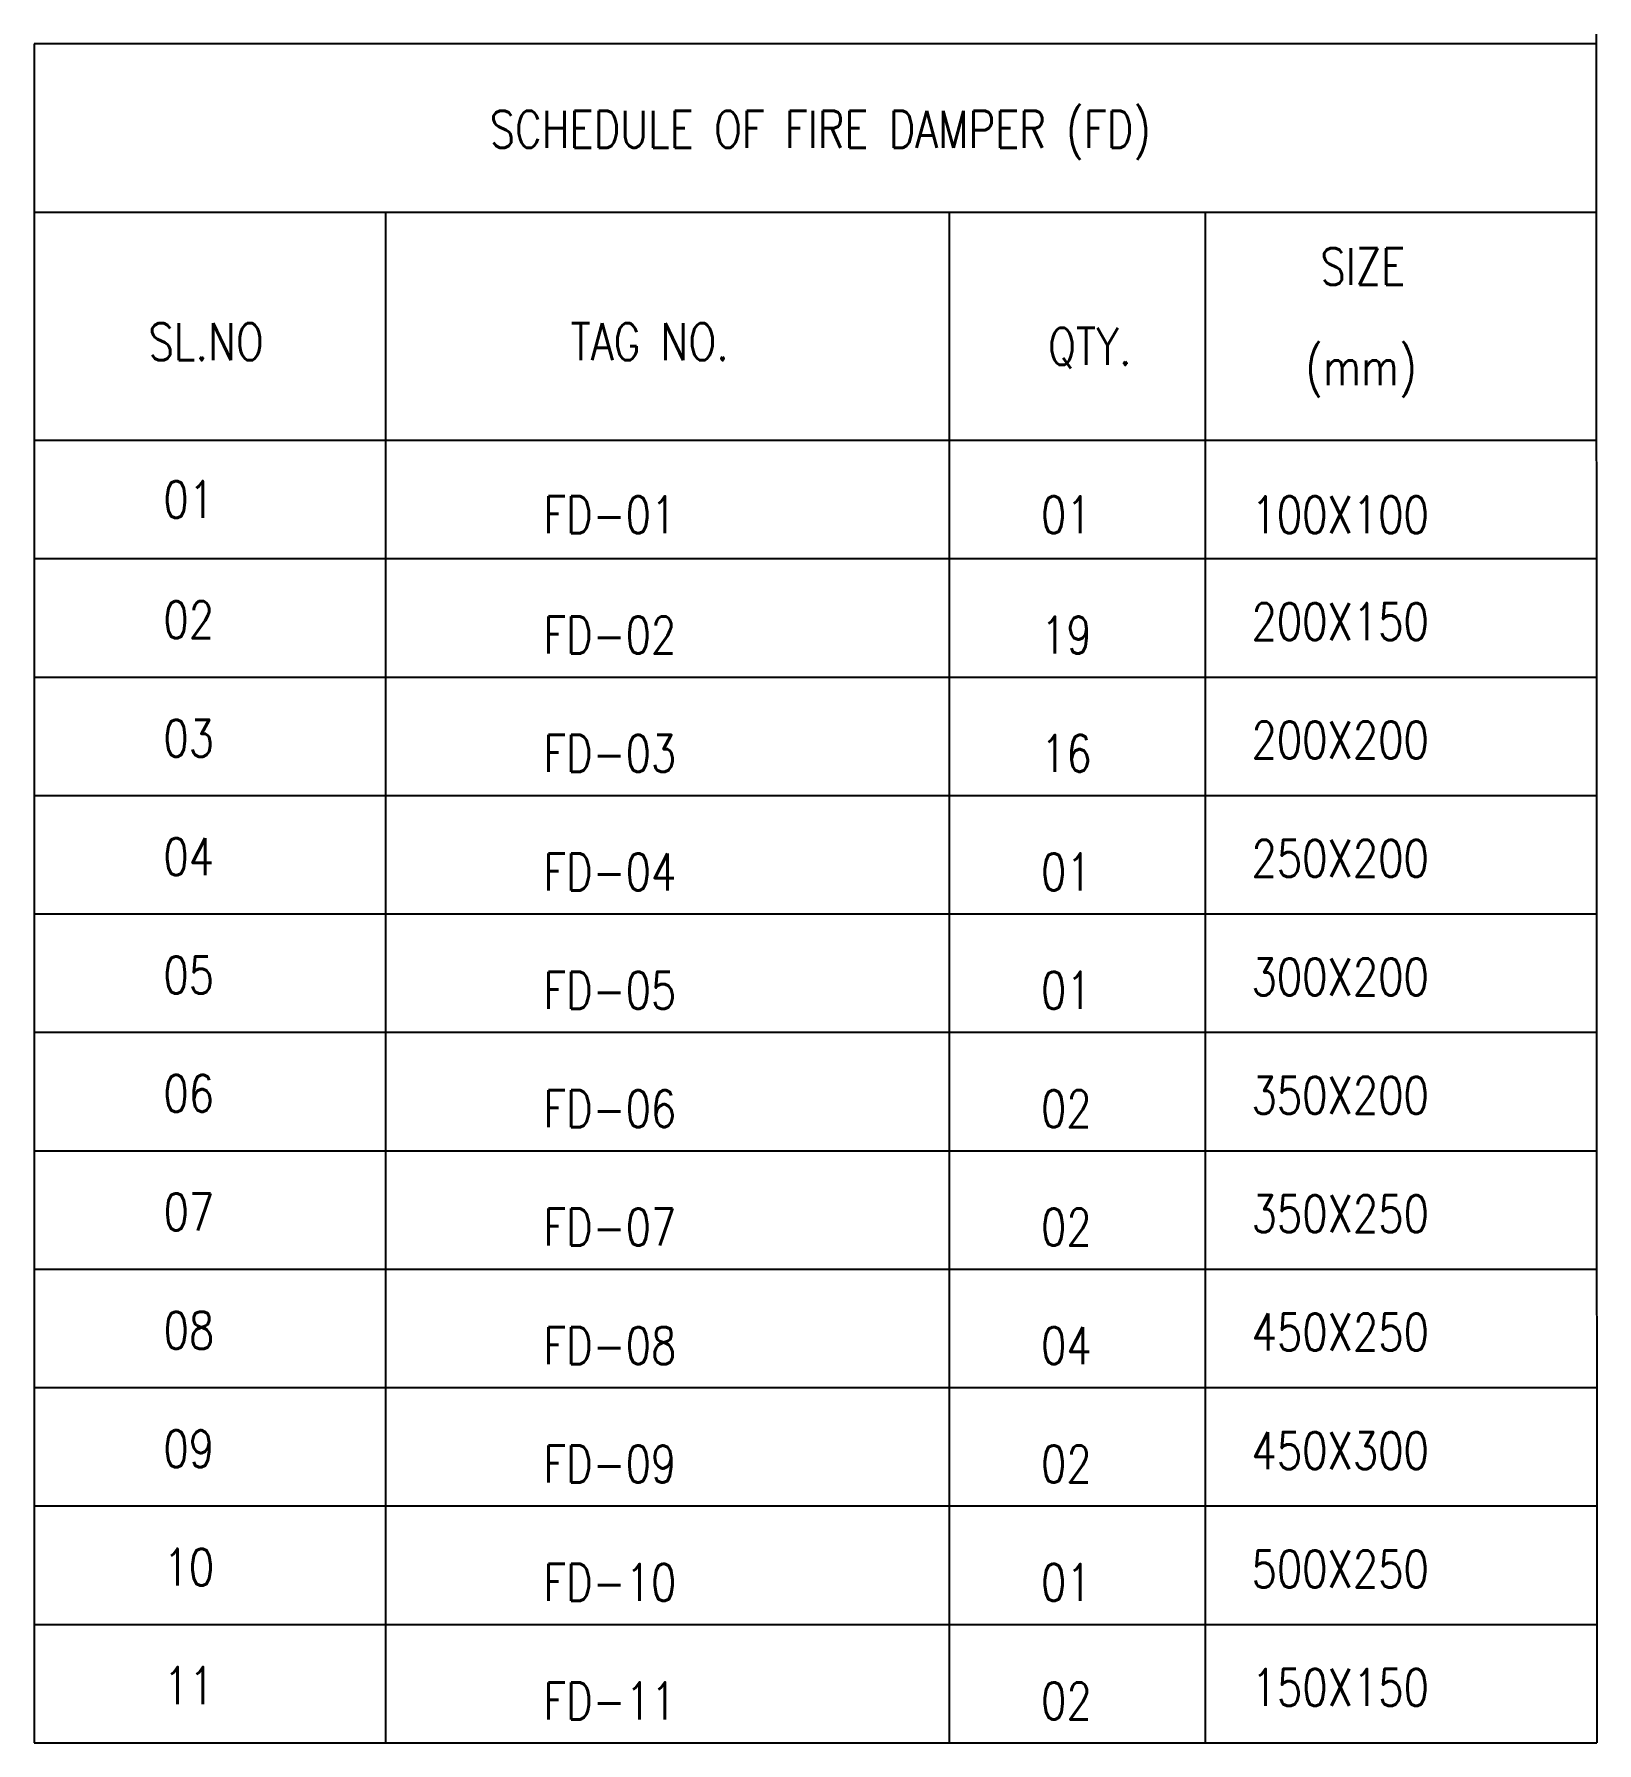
# Model space of a CAD drawing. Header units: millimetres. Extents: x -9226 to 166212, y -13 to 97274.
# Drawn here: x 107145 to 111375, y 60467 to 65090 of the extents above; entities that cross this region are included whole.
import ezdxf
from ezdxf.enums import TextEntityAlignment as Align

# ---------------------------------------------------------------- set-up
doc = ezdxf.new("R2010")
doc.units = ezdxf.units.MM
doc.layers.add('-TEXT', color=7, linetype='Continuous')
doc.styles.add('JSE', font='romans.shx', dxfattribs={"width": 0.85})

msp = doc.modelspace()

# ---------------------------------------------------------------- texts
at = {"layer": '-TEXT', "extrusion": (3.5195e-05, 4.02055e-07, 1), "style": 'JSE', "width": 0.8}
for s, p in [('SCHEDULE OF FIRE DAMPER (FD)', (109273.3, 64826, -0.7)), ('SIZE', (110741.7, 64461.7, -0.8)), ('SL.NO', (107610.5, 64258.1, -0.7)), ('TAG NO.', (108811.3, 64258.1, -0.7)), ('QTY.', (110002.7, 64240.5, -0.7)), ('(mm)', (110737, 64183.8, -0.8)), ('01', (107563.6, 63831.2, -0.7)), ('02', (107563.6, 63505.8, -0.7)), ('03', (107563.6, 63185.4, -0.7)), ('04', (107563.6, 62865, -0.7)), ('05', (107563.6, 62544.6, -0.7)), ('06', (107563.6, 62224.2, -0.7)), ('07', (107563.8, 61903.8, -0.7)), ('08', (107563.9, 61583.3, -0.7)), ('09', (107563.6, 61262.9, -0.7)), ('10', (107563.8, 60942.5, -0.7)), ('11', (107563.9, 60622.1, -0.7))]:
    msp.add_text(s, height=100, dxfattribs=at).set_placement(p, align=Align.MIDDLE)
for s, p in [('FD-01', (108523.2, 63739.9, -0.7)), ('01', (109870.6, 63739.9, -0.7)), ('100X100', (110440.4, 63739.9, -0.7)), ('200X150', (110440.4, 63450.9, -0.7)), ('FD-02', (108523.2, 63414.5, -0.7)), ('19', (109870.6, 63414.5, -0.7)), ('200X200', (110440.4, 63130.5, -0.7)), ('FD-03', (108523.2, 63094.1, -0.7)), ('16', (109870.6, 63094.1, -0.7)), ('FD-04', (108523.2, 62773.7, -0.7)), ('01', (109870.6, 62773.7, -0.7)), ('250X200', (110440.4, 62810.1, -0.7)), ('FD-05', (108523.2, 62453.3, -0.7)), ('01', (109870.6, 62453.3, -0.7)), ('300X200', (110440.4, 62489.6, -0.7)), ('FD-06', (108523.2, 62132.9, -0.7)), ('02', (109870.6, 62132.9, -0.7)), ('350X200', (110440.4, 62169.2, -0.7)), ('350X250', (110440.6, 61848.8, -0.7)), ('FD-07', (108523.3, 61812.5, -0.7)), ('02', (109870.7, 61812.5, -0.7)), ('450X250', (110440.7, 61528.4, -0.7)), ('FD-08', (108523.5, 61492, -0.7)), ('04', (109870.9, 61492, -0.7)), ('450X300', (110440.4, 61208, -0.7)), ('FD-09', (108523.2, 61171.6, -0.7)), ('02', (109870.6, 61171.6, -0.7)), ('500X250', (110440.5, 60887.6, -0.7)), ('FD-10', (108523.3, 60851.2, -0.7)), ('01', (109870.7, 60851.2, -0.7)), ('150X150', (110440.7, 60567.2, -0.7)), ('FD-11', (108523.4, 60530.8, -0.7)), ('02', (109870.8, 60530.8, -0.7))]:
    msp.add_text(s, height=100, dxfattribs=at).set_placement(p)

# ---------------------------------------------------------------- linework, layer by layer
at = {"layer": '-TEXT', "extrusion": (3.5195e-05, 4.02055e-07, 1)}
for p, q in [((111375, 65064.4, -4.7), (107145, 65064.4, -4.5)), ((107145, 65064.4, -4.5), (107145, 60467.2, -4.5)), ((111373.6, 65090.2, -4.7), (111375.2, 60467.2, -4.7)), ((107145, 64608.9, -4.5), (111375, 64608.9, -4.7)), ((108096, 64608.9, -4.6), (108096, 60467.2, -4.6)), ((109621.9, 64608.9, -4.6), (109621.9, 60467.2, -4.6)), ((110314.6, 64608.9, -4.7), (110314.6, 60467.2, -4.7)), ((107145, 63991.8, -4.5), (111375, 63991.8, -4.7)), ((107145, 63671.4, -4.5), (111375, 63671.4, -4.7)), ((107145, 63350.9, -4.5), (111375, 63350.9, -4.7)), ((107145, 63030.5, -4.5), (111375, 63030.5, -4.7)), ((107145, 62710.1, -4.5), (111375, 62710.1, -4.7)), ((107145, 62389.7, -4.5), (111375, 62389.7, -4.7)), ((107145, 62069.3, -4.5), (111375, 62069.3, -4.7)), ((107145.1, 61748.9, -4.5), (111375.1, 61748.9, -4.7)), ((107145.3, 61428.5, -4.5), (111375.3, 61428.5, -4.7)), ((107145, 61108.1, -4.5), (111375, 61108.1, -4.7)), ((107145.1, 60787.7, -4.5), (111375.1, 60787.7, -4.7)), ((107145.2, 60467.2, -4.5), (111375.2, 60467.2, -4.7))]:
    msp.add_line(p, q, dxfattribs=at)

msp.set_redraw_order([(e.dxf.handle, doc.entitydb.next_handle()) for e in msp.query("TEXT MTEXT ATTDEF DIMENSION ARC_DIMENSION")])  # texts and dimensions are drawn at this point

doc.saveas('drawing.dxf')
